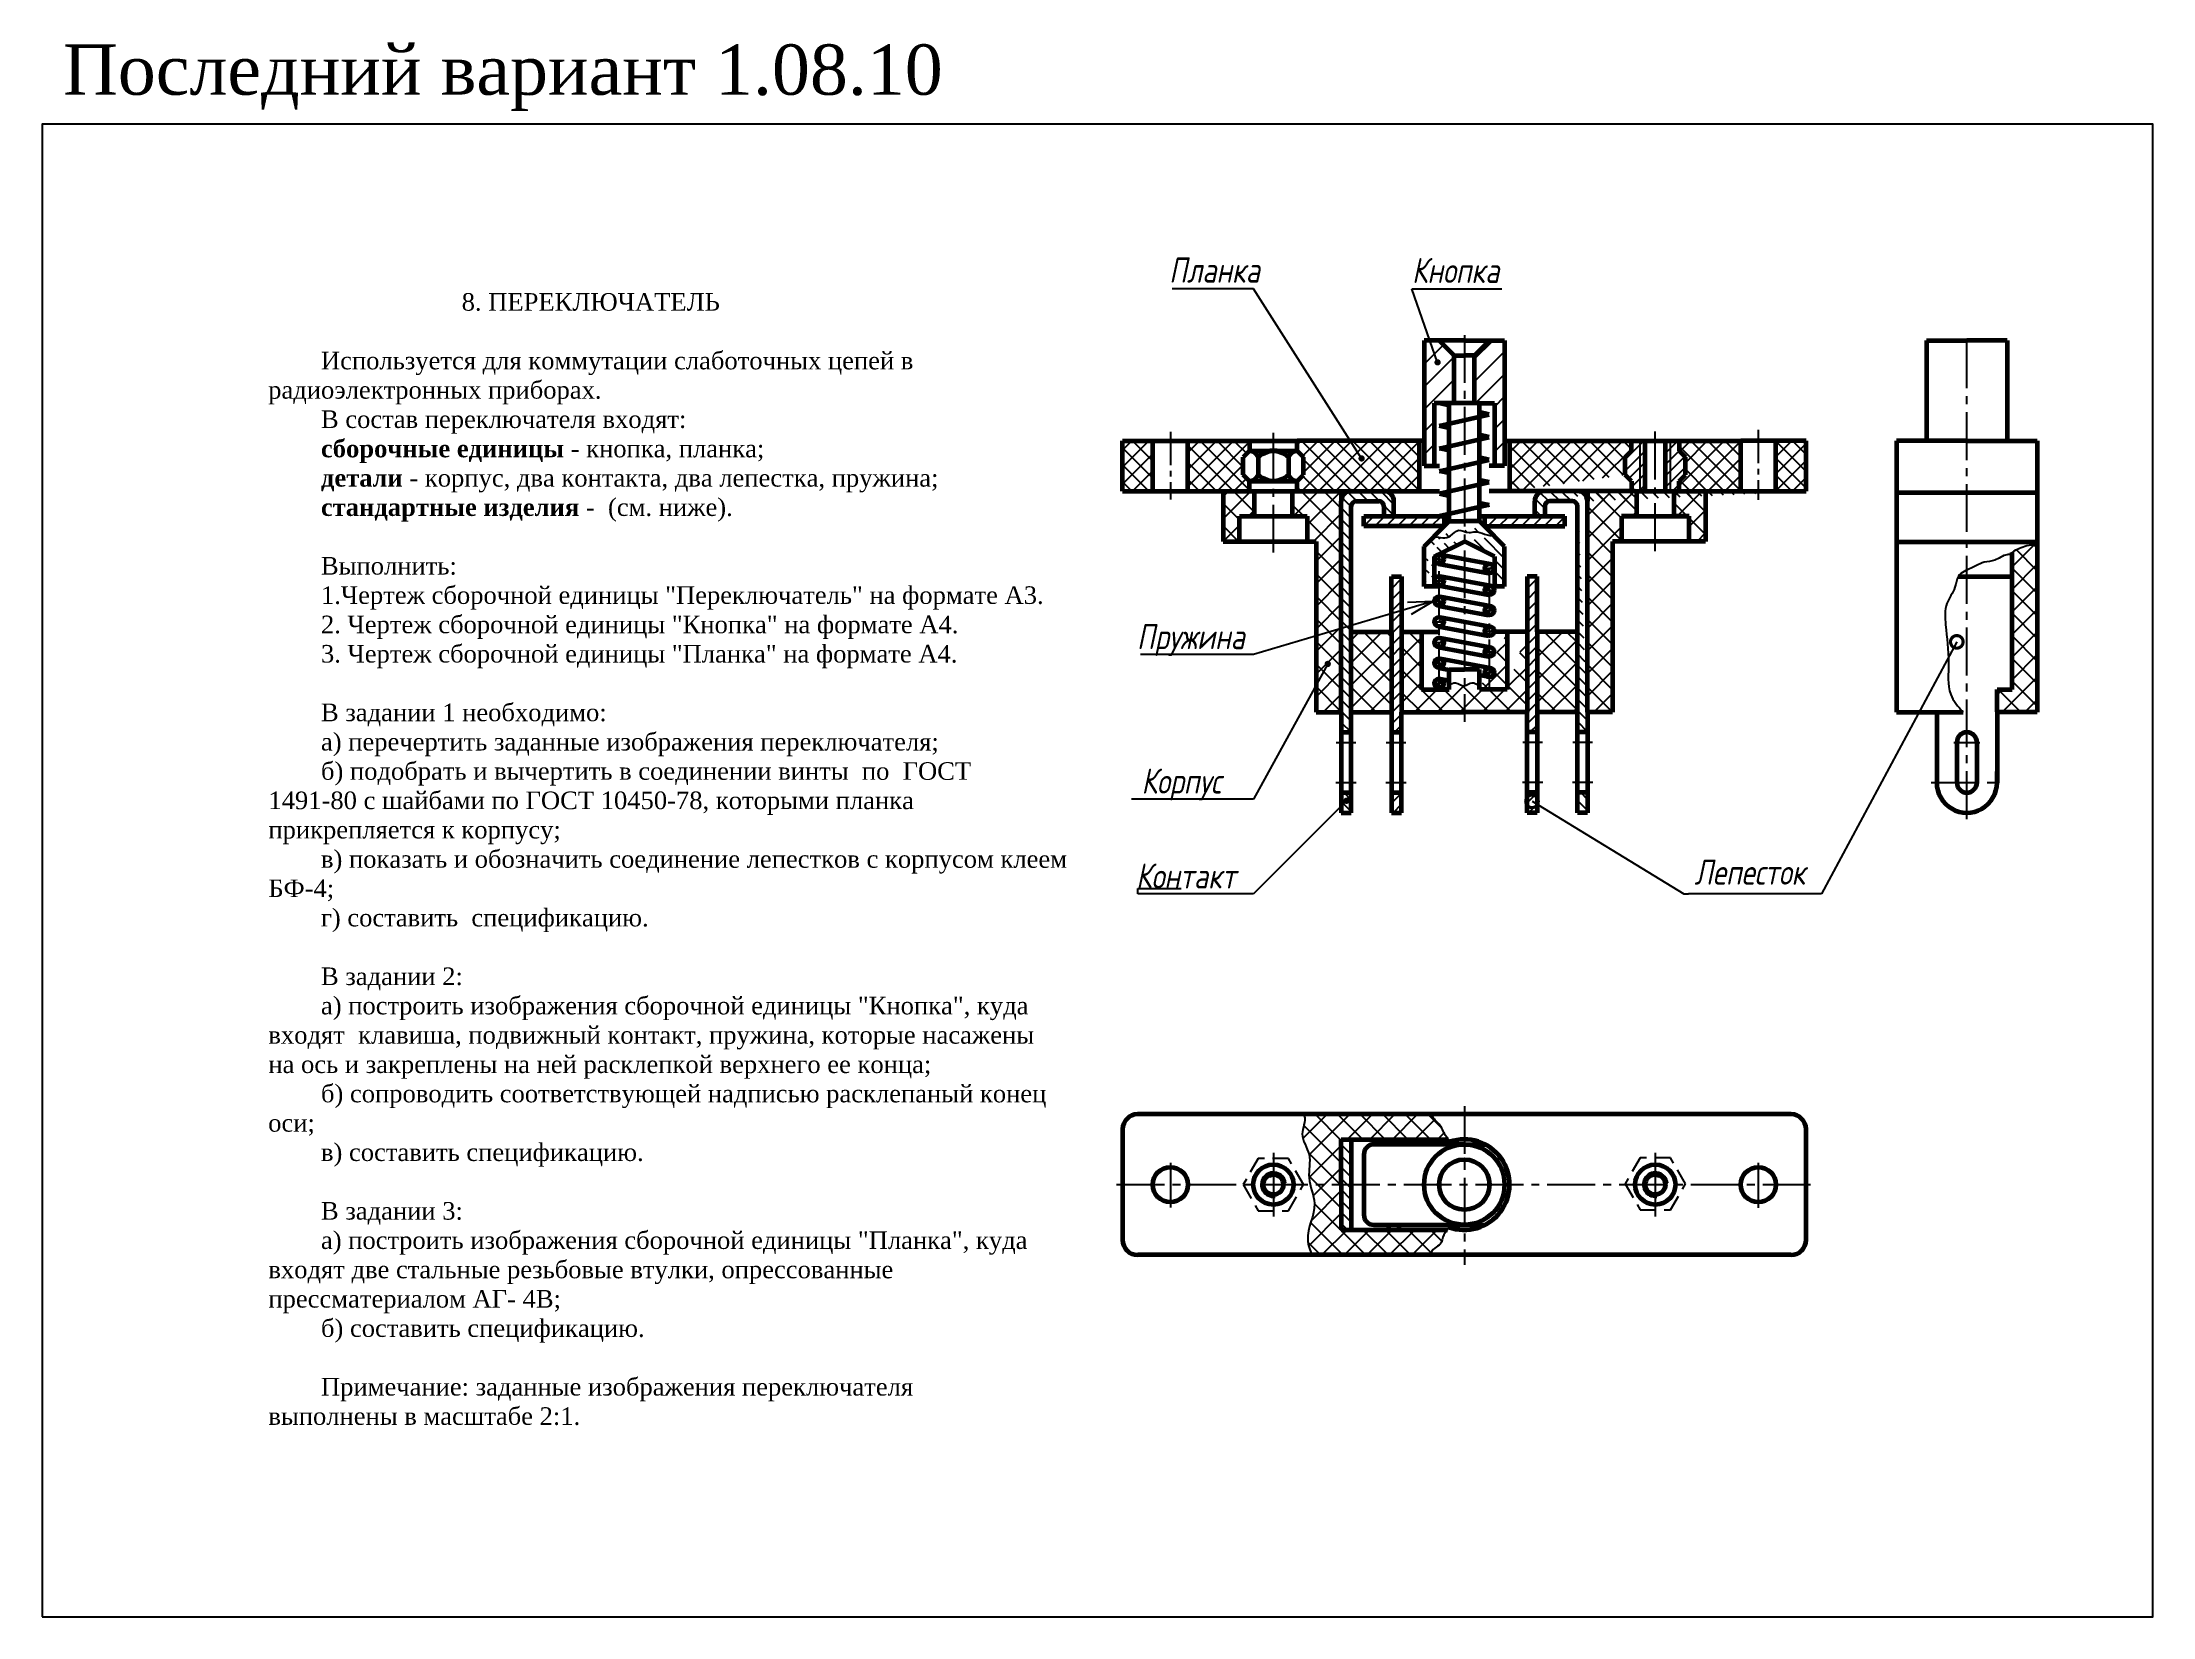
# Model space of a CAD drawing. Header units: millimetres. Extents: x 0 to 420, y 0 to 313.
import ezdxf

# ---------------------------------------------------------------- set-up
doc = ezdxf.new("R2010")
doc.units = ezdxf.units.MM
doc.header["$LTSCALE"] = 0.5
doc.linetypes.add('CENTER2', pattern=[28.575000000000003, 19.05, -3.175, 3.175, -3.175])
doc.linetypes.add('штриховая2', pattern=[9.524999999999999, 6.35, -3.175])
doc.layers.get('0').update_dxf_attribs({"linetype": 'CONTINUOUS', "lineweight": 60})
doc.styles.get("Standard").update_dxf_attribs({"font": 'isocpeui.ttf', "width": 0.8})
doc.styles.add('стиль1', font='TIMES.TTF')
doc.dimstyles.new('ESKD_standart', dxfattribs={"dimtxt": 5, "dimasz": 5, "dimexe": 2, "dimexo": 0, "dimgap": 1, "dimtad": 1, "dimtoh": 1, "dimdec": 0, "dimzin": 1, "dimdsep": 46, "dimtxsty": 'Standard', "dimcen": 3, "dimdle": 1.25, "dimadec": 0, "dimazin": 0, "dimtfac": 1, "dimtdec": 0, "dimtmove": 0, "dimatfit": 3, "dimldrblk": 'DOT', "dimfxl": 0, "dimtvp": 1.5, "dimtolj": 1, "dimtzin": 1, "dimarcsym": 0})
doc.dimstyles.get("Standard").update_dxf_attribs({"dimtxt": 5, "dimasz": 5, "dimexe": 2, "dimexo": 0, "dimgap": 1.5, "dimtad": 1, "dimdec": 0, "dimzin": 0, "dimtxsty": 'Standard', "dimcen": 5, "dimadec": 0, "dimazin": 0, "dimtfac": 1, "dimtdec": 0, "dimtofl": 0, "dimtmove": 0, "dimatfit": 3, "dimldrblk": 'DOTSMALL', "dimfxl": 0, "dimtolj": 1, "dimtzin": 0, "dimarcsym": 0})
pattern_1 = [(45, (157.0291659059089, -7.916007202491869), (-2.245064030267288, 2.245064030267288), []), (135, (157.0291659059089, -7.916007202491869), (-2.245064030267288, -2.245064030267288), [])]
pattern_2 = [(45, (157.0291659059089, -7.916007202491869), (-1.122532015133644, 1.122532015133644), [])]
pattern_3 = [(315, (157.0291659059089, -7.916007202491869), (1.122532015133644, 1.122532015133644), [])]
pattern_4 = [(45, (157.0291659059089, -7.916007202491869), (-2.245064030267288, 2.245064030267288), [])]
pattern_5 = [(45, (146.9318510862936, -7.777975525536846), (-0.561266007566822, 0.5612660075668221), [])]
pattern_6 = [(45, (146.9318510862936, -8.128554903517283), (-0.561266007566822, 0.5612660075668221), [])]
pattern_7 = [(45, (30, 0), (-2.245064030267288, 2.245064030267288), []), (135, (30, 0), (-2.245064030267288, -2.245064030267288), [])]
pattern_8 = [(45, (30, 0), (-1.683798022700466, 1.683798022700466), []), (135, (30, 0), (-1.683798022700466, -1.683798022700466), [])]

msp = doc.modelspace()

# ---------------------------------------------------------------- texts
at = {"color": 1, "lineweight": -3, "style": 'стиль1'}
msp.add_text('Последний вариант 1.08.10', height=10, dxfattribs=at).set_placement((4.143618373888557, 302.8721291536613))
at = {"color": 7, "lineweight": -3, "width": 0.8}
for s, p in [('Планка', (224.2448242402186, 265.4783319686339)), ('Кнопка', (272.5776898344911, 265.4175185133998)), ('Пружина', (217.8481162846656, 192.546573470527)), ('Корпус', (218.753369131909, 163.8045681047782)), ('Контакт', (217.6669547188526, 144.9234667612118)), ('Лепесток', (328.7884495374269, 145.6808611477219))]:
    msp.add_text(s, height=5, dxfattribs=at).set_placement(p)
at = {"color": 7, "insert": (41.47099722455732, 269.2341141167462), "char_height": 3.5, "width": 158.537037037037, "attachment_point": 1, "style": 'стиль1'}
msp.add_mtext('{\\fTimes New Roman|b0|i0|c204|p18;^I^I^I^I\\P^I^I^I8. ПЕРЕКЛЮЧАТЕЛЬ\\P\\P\\pi-3.5,l3.5;^IИспользуется для коммутации слаботочных цепей в радиоэлектронных приборах.\\P\\pi0,l0;^IВ состав переключателя входят:\\P^I\\fTimes New Roman|b1|i0|c204|p18;сборочные единицы\\fTimes New Roman|b0|i0|c204|p18; - кнопка, планка;\\P^I\\fTimes New Roman|b1|i0|c204|p18;детали\\fTimes New Roman|b0|i0|c204|p18; - корпус, два контакта, два лепестка, пружина;\\P^I\\fTimes New Roman|b1|i0|c204|p18;стандартные изделия \\fTimes New Roman|b0|i0|c204|p18;-  (см. ниже).\\P\\P^IВыполнить:\\P^I1.Чертеж сборочной единицы "Переключатель" на формате А3.\\P^I2. Чертеж сборочной единицы "Кнопка" на формате А4.\\P^I3. Чертеж сборочной единицы "Планка" на формате А4.\\P\\P^IВ задании 1 необходимо:\\P^Iа) перечертить заданные изображения переключателя;\\P\\pi-3.53778,l3.53778;^Iб) подобрать и вычертить в соединении винты  по  ГОСТ 1491-80 с шайбами по ГОСТ 10450-78, которыми планка прикрепляется к корпусу;\\P^Iв) показать и обозначить соединение лепестков с корпусом клеем БФ-4;\\P\\pi0,l0;^Iг) составить  спецификацию.\\P^I\\P^IВ задании 2:\\P\\pi-3.53778,l3.53778;^Iа) построить изображения сборочной единицы "Кнопка", куда  входят  клавиша, подвижный контакт, пружина, которые насажены на ось и закреплены на ней расклепкой верхнего ее конца; \\P\\pi-3.5,l3.5;^Iб) сопроводить соответствующей надписью расклепаный конец оси;\\P\\pi0,l0;^Iв) составить спецификацию.\\P\\P^IВ задании 3:\\P\\pi-3.53778,l3.53778;^Iа) построить изображения сборочной единицы "Планка", куда  входят две стальные резьбовые втулки, опрессованные прессматериалом АГ- 4В;\\P\\pi0,l0;^Iб) составить спецификацию.\\P^I\\P\\pi-3.53778,l3.53778;^IПримечание: заданные изображения переключателя  выполнены в масштабе 2:1.\\P\\pi0,l0;^I^I^I}', dxfattribs=at)

# ---------------------------------------------------------------- blocks, each defined once
blk = doc.blocks.new('_DotSmall')
at = {"color": 0, "linetype": 'ByBlock', "const_width": 0.5}
blk.add_lwpolyline([(-0.0625, 0, 1), (0.0625, 0, 1)], format="xyb", close=True, dxfattribs=at)

# ---------------------------------------------------------------- hatches: boundary and pattern name
at = {"lineweight": -3}
h = msp.add_hatch(dxfattribs=at)
h.set_pattern_fill('ANSI31', style=0)
h.set_pattern_definition(pattern_4)
h.paths.add_polyline_path([(281.0343127315975, 251), (278, 254), (275, 254), (275, 234), (275, 229), (277, 229), (277, 241.5), (280, 241.5), (281.0343127315975, 241.5)])
h = msp.add_hatch(dxfattribs=at)
h.set_pattern_fill('ANSI31', style=0)
h.set_pattern_definition(pattern_4)
h.paths.add_polyline_path([(284.9656872684025, 251), (288, 254), (291, 254), (291, 234), (291, 229), (289, 229), (289, 241.5), (286, 241.5), (284.9656872684025, 241.5)])
h = msp.add_hatch(dxfattribs=at)
h.set_pattern_fill('ANSI37', scale=0.75, style=0)
h.set_pattern_definition(pattern_8)
h.paths.add_polyline_path([(221, 234), (215, 234), (215, 224), (221, 223.9999999995314)])
h.paths.add_polyline_path([(351, 234), (345, 234), (345, 224.0000000000001), (351.0000000000001, 224.0000000000001)])
h = msp.add_hatch(dxfattribs=at)
h.set_pattern_fill('ANSI37', scale=0.75, style=0)
h.set_pattern_definition(pattern_8)
h.paths.add_polyline_path([(239, 230.7490766004792), (240.25, 232), (240.25, 233.9999999999999), (228, 233.9999999999999), (228, 223.9999999989846), (240.25, 223.9999999980278), (240.25, 225.9958674087021), (239, 227.2501097483036)])
h = msp.add_hatch(dxfattribs=at)
h.set_pattern_fill('ANSI37', scale=0.75, style=0)
h.set_pattern_definition(pattern_8)
edge = h.paths.add_edge_path()
edge.add_line((274, 234), (249.75, 234))
edge.add_line((274, 234), (274.0000028221816, 224.0000000039418))
edge.add_line((248.9999999999995, 223.9999999973444), (274.0000028221816, 223.9999999953916))
edge.add_line((249.7209753222862, 223.9958674079623), (249.7209753225986, 225.9958674079623))
edge.add_line((249.75, 225.9958674087021), (251, 227.2501097483036))
edge.add_line((251, 227.2501097483036), (251, 230.7490766004792))
edge.add_line((249.75, 232), (251, 230.7490766004792))
edge.add_line((249.75, 232), (249.75, 234))
h = msp.add_hatch(dxfattribs=at)
h.set_pattern_fill('ANSI37', scale=0.75, style=0)
h.set_pattern_definition(pattern_8)
edge = h.paths.add_edge_path()
edge.add_line((292, 234), (316.25, 234))
edge.add_line((316.25, 224.0000000000001), (292, 224))
edge.add_line((292, 234), (292, 224.0020205651106))
edge.add_line((315, 227.2501097483036), (314.9999999999999, 230.7490766004792))
edge.add_line((316.25, 232), (314.9999999999999, 230.7490766004792))
edge.add_line((316.25, 232), (316.25, 234))
edge.add_line((316.25, 225.9958674087021), (315, 227.2501097483036))
edge.add_line((316.25, 225.9958674087021), (316.25, 223.9958674087021))
h = msp.add_hatch(dxfattribs=at)
h.set_pattern_fill('ANSI31', scale=0.5, style=0)
h.set_pattern_definition([(45, (28.77849966880694, 0.1646454385266907), (-1.122532015133644, 1.122532015133644), [])])
h.paths.add_polyline_path([(318.0009005046686, 233.9995077886007), (316.25, 234), (316.25, 232), (315, 230.7490766004792), (315.0000000000001, 227.2501097483036), (316.25, 225.9958674087021), (316.25, 224), (318.0009005046686, 224)])
h.paths.add_polyline_path([(327, 230.7490766004792), (325.75, 232), (325.75, 234), (324.0009015025448, 234), (324.0099192982034, 224), (325.7499999999999, 224), (325.75, 225.9958674087021), (327, 227.2501097483037)])
h.paths.add_polyline_path([(323.0000000000001, 233.9999178908937), (323, 224.0000000000001), (324.0099192982034, 224), (324.0009005046686, 234)])
h.paths.add_polyline_path([(319, 224), (318.9999999999999, 233.9995897499607), (318.0009005046686, 233.9995077886006), (318.0009005046686, 224)])
h = msp.add_hatch(dxfattribs=at)
h.set_pattern_fill('ANSI37', scale=0.75, style=0)
h.set_pattern_definition(pattern_8)
h.paths.add_polyline_path([(338, 234), (325.75, 234), (325.75, 232.0000000000001), (327, 230.7490766004792), (327, 227.2501097483036), (325.75, 225.9958674087021), (325.75, 224), (338, 224.0000000000001)])
h = msp.add_hatch(dxfattribs=at)
h.set_pattern_fill('ANSI37', style=0)
h.set_pattern_definition(pattern_7)
h.paths.add_polyline_path([(331.0000000000001, 224), (324.75, 224), (324.75, 219.0024489237926), (327.5009005046686, 219.0024489237926), (327.5009005046686, 219), (327.75, 219), (327.75, 214), (331, 214)])
h.paths.add_polyline_path([(241.25, 223.9999999979497), (235, 223.9999999984379), (235, 214), (238.25, 214), (238.2499999999999, 218.9999999999999), (241.25, 219)])
h = msp.add_hatch(dxfattribs=at)
h.set_pattern_fill('ANSI37', style=0)
h.set_pattern_definition(pattern_7)
edge = h.paths.add_edge_path()
edge.add_line((312.5, 214), (314.25, 214))
edge.add_line((314.25, 214), (314.25, 219))
edge.add_line((314.25, 219), (314.5009005046686, 219))
edge.add_line((314.5009005046686, 219.0024489237926), (317.25, 219.0024489237926))
edge.add_line((317.25, 219.0024489237926), (317.25, 224))
edge.add_line((317.25, 224), (317, 224))
edge.add_line((317, 224), (307.5, 224))
edge.add_line((307.5, 224), (307.5, 221.9922434440255))
edge.add_line((307.5, 221.9922434440255), (307.5, 180))
edge.add_line((307.5, 180), (312.5, 180))
edge.add_line((312.5, 180), (312.5, 214))
h.paths.add_polyline_path([(258.5, 221.9812225228374, -0.001368509633577623), (258.5, 221.9922434440276), (258.5, 223.9999999966024), (248.9999999999995, 223.9999999973444), (248.7499999999999, 223.9999999973638), (248.75, 219), (251.75, 219), (251.75, 214), (253.5, 214), (253.5, 180), (258.5, 180)])
h = msp.add_hatch(dxfattribs=at)
h.set_pattern_fill('ANSI31', scale=0.5, angle=270, style=0)
h.set_pattern_definition(pattern_3)
edge = h.paths.add_edge_path()
edge.add_arc((260.5133034287109, 221.9867329834273), 2.013310969829229, 90.37859817807093, 179.8431804453592)
edge.add_line((258.5, 180), (258.5, 221.9922434440254))
edge.add_line((258.5, 180), (258.5, 176))
edge.add_line((258.5, 176), (260.5, 176))
edge.add_line((260.5, 176), (260.5, 180))
edge.add_line((260.5, 180), (260.5, 196))
edge.add_line((260.5, 196), (260.5, 220.9922434440255))
edge.add_arc((261.5, 220.9922434440255), 1, 90, 180)
edge.add_line((261.5, 221.9922434440255), (266, 221.9922434440255))
edge.add_arc((266, 220.9922434440255), 1, 0, 90)
edge.add_line((267, 220.9922434440255), (267, 219.0065358753985))
edge.add_line((267, 219.0065358753985), (269, 219.0065358753985))
edge.add_line((269, 219.0065358753985), (269, 221.9922434440255))
edge.add_arc((266.9866965712893, 221.9867329834274), 2.013310969829131, 0.1568195546399669, 89.6214018219331)
edge.add_line((260.5, 224), (267.0000514503713, 223.9999996593646))
h = msp.add_hatch(dxfattribs=at)
h.set_pattern_fill('ANSI31', scale=0.5, angle=270, style=0)
h.set_pattern_definition(pattern_3)
edge = h.paths.add_edge_path()
edge.add_line((305.5, 176), (305.5, 180))
edge.add_line((305.5, 180), (305.5, 196))
edge.add_line((305.5, 196), (305.5, 220.9922434440255))
edge.add_arc((304.5, 220.9922434440255), 1, 0, 90)
edge.add_line((304.5, 221.9922434440255), (300, 221.9922434440255))
edge.add_arc((300, 220.9922434440255), 1, 90, 180)
edge.add_line((299, 220.9922434440255), (299, 219.0065358753985))
edge.add_line((297, 219.0065358753985), (299, 219.0065358753985))
edge.add_line((297, 219.0065358753985), (297, 221.9922434440255))
edge.add_arc((299.0133033176688, 221.9867330294225), 2.013310858661773, 90.37828671749979, 179.8431817456554)
edge.add_line((299, 224), (351.0000000000001, 224))
edge.add_arc((305.5, 221.9922434440254), 2, 0, 90)
edge.add_line((307.5, 180), (307.5, 221.9922434440254))
edge.add_line((307.5, 180), (307.5, 176))
edge.add_line((307.5, 176), (305.5, 176))
h = msp.add_hatch(dxfattribs=at)
h.set_pattern_fill('ANSI31', scale=0.5, style=0)
h.set_pattern_definition(pattern_2)
edge = h.paths.add_edge_path()
edge.add_line((268, 219), (279, 219))
edge.add_line((279, 217), (263, 217))
edge.add_line((263, 219), (266, 219))
edge.add_line((266, 219), (268, 219))
edge.add_line((263, 217), (263, 219))
h = msp.add_hatch(dxfattribs=at)
h.set_pattern_fill('ANSI31', scale=0.5, style=0)
h.set_pattern_definition(pattern_2)
h.paths.add_polyline_path([(298, 219), (287, 219), (287, 217), (303, 217), (303, 219), (300, 219)])
h = msp.add_hatch(dxfattribs=at)
h.set_pattern_fill('ANSI31', scale=0.5, angle=270, style=0)
h.set_pattern_definition(pattern_3)
edge = h.paths.add_edge_path()
edge.add_line((277, 211), (283, 214))
edge.add_line((289, 211), (283, 214))
edge.add_line((289, 211), (289, 205))
edge.add_line((291, 205), (289, 205))
edge.add_line((291, 205), (291, 213))
edge.add_line((291, 213), (287, 217))
edge.add_spline(control_points=[(276.9691906852649, 215.0051434504149), (278.1436454522635, 214.7494792521378), (280.0119766536315, 214.3427667825425), (281.7936086325761, 216.8146783294088), (283.6498397716549, 215.4704762068804), (285.3947990918082, 216.1164870853304), (287.0828721034276, 215.3389040294836), (288.3866442040887, 215.1042567720874), (289.0707055165799, 214.9811423790233)], knot_values=[0, 0, 0, 0, 3.285845593754185, 5.227147113871172, 7.365770962573071, 8.616775372601351, 10.51931005176733, 12.619403183167, 12.619403183167, 12.619403183167, 12.619403183167], degree=3, periodic=0)
edge.add_line((275, 213), (279, 217))
edge.add_line((275, 205), (275, 213))
edge.add_line((277, 205), (275, 205))
edge.add_line((277, 211), (277, 205))
h = msp.add_hatch(dxfattribs=at)
h.set_pattern_fill('ANSI31', scale=0.25, style=0)
h.set_pattern_definition(pattern_5)
edge = h.paths.add_edge_path()
edge.add_arc((278.0131447541144, 210.4556373000516), 0.9271125308814145, 0, 360)
h = msp.add_hatch(dxfattribs=at)
h.set_pattern_fill('ANSI37', style=0)
h.set_pattern_definition([(45, (-10, 0), (-2.245064030267288, 2.245064030267288), []), (135, (-10, 0), (-2.245064030267288, -2.245064030267288), [])])
edge = h.paths.add_edge_path()
edge.add_spline(control_points=[(396.9999999999999, 213.3937727894551), (396.2955330436308, 213.3240162438614), (395.0827663462758, 213.2039276937121), (393.4181139127786, 212.5679834844433), (392.4423221491298, 212.1359921030221), (391.9999999999999, 211.7693405982752)], knot_values=[0, 0, 0, 0, 2.112143566589417, 3.636135597892456, 5.315198567184241, 5.315198567184279, 5.315198567184279, 5.315198567184279], degree=3, periodic=0)
edge.add_line((392, 211.7693405982753), (391.9999999999999, 207.0652764640425))
edge.add_line((391.9999999999999, 207.0652764640425), (391.9999999999999, 184.5))
edge.add_line((391.9999999999999, 184.5), (389, 184.4999999999999))
edge.add_line((389, 184.4999999999999), (389, 180.0652764640425))
edge.add_line((389, 180.0652764640425), (388.9999999999999, 180))
edge.add_line((388.9999999999999, 180), (396.9999999999999, 180))
edge.add_line((396.9999999999999, 180), (397, 213.3937727894551))
h = msp.add_hatch(dxfattribs=at)
h.set_pattern_fill('ANSI31', scale=0.5, style=0)
h.set_pattern_definition(pattern_2)
h.paths.add_polyline_path([(268.5, 207), (270.5, 207), (270.5, 196), (270.5, 180), (270.5, 176), (268.5, 176), (268.5, 180), (268.5, 196)])
h = msp.add_hatch(dxfattribs=at)
h.set_pattern_fill('ANSI31', scale=0.25, style=0)
h.set_pattern_definition(pattern_6)
edge = h.paths.add_edge_path()
edge.add_arc((278, 206.1379022462323), 0.9271125308814145, 0, 360)
h = msp.add_hatch(dxfattribs=at)
h.set_pattern_fill('ANSI31', scale=0.25, style=0)
h.set_pattern_definition(pattern_5)
edge = h.paths.add_edge_path()
edge.add_arc((288, 208.602603884681), 0.9379315793753907, 0, 360)
h = msp.add_hatch(dxfattribs=at)
h.set_pattern_fill('ANSI31', scale=0.5, style=0)
h.set_pattern_definition(pattern_2)
h.paths.add_polyline_path([(297.5, 207), (295.5, 207), (295.5, 196), (295.5, 180), (295.5, 176), (297.5, 176), (297.5, 180), (297.5, 196)])
h = msp.add_hatch(dxfattribs=at)
h.set_pattern_fill('ANSI31', scale=0.25, style=0)
h.set_pattern_definition(pattern_6)
edge = h.paths.add_edge_path()
edge.add_arc((278, 202.1048300474604), 0.9271125308814145, 0, 360)
h = msp.add_hatch(dxfattribs=at)
h.set_pattern_fill('ANSI31', scale=0.25, style=0)
h.set_pattern_definition(pattern_6)
edge = h.paths.add_edge_path()
edge.add_arc((288, 204.2848688308617), 0.9379315793753907, 0, 360)
h = msp.add_hatch(dxfattribs=at)
h.set_pattern_fill('ANSI31', scale=0.25, style=0)
h.set_pattern_definition(pattern_6)
edge = h.paths.add_edge_path()
edge.add_arc((278, 198.0052777475404), 0.9271125308814145, 0, 360)
h = msp.add_hatch(dxfattribs=at)
h.set_pattern_fill('ANSI31', scale=0.25, style=0)
h.set_pattern_definition(pattern_6)
edge = h.paths.add_edge_path()
edge.add_arc((288, 200.2540329657675), 0.9379315793753907, 0, 360)
h = msp.add_hatch(dxfattribs=at)
h.set_pattern_fill('ANSI37', style=0)
h.set_pattern_definition(pattern_1)
h.paths.add_polyline_path([(260.5, 196), (268.5, 196), (268.5, 180), (260.5, 180)])
h = msp.add_hatch(dxfattribs=at)
h.set_pattern_fill('ANSI37', style=0)
h.set_pattern_definition(pattern_1)
edge = h.paths.add_edge_path()
edge.add_line((274.5, 196), (274.5, 184.5))
edge.add_line((274.5, 184.5), (280, 184.5))
edge.add_spline(control_points=[(279.9388562409495, 185.4588929650535), (280.3808728910809, 185.6669747190923), (281.409853738633, 186.1513730773156), (282.9484104320181, 184.7596638848114), (284.5567088590562, 186.2999337365504), (285.5216501887428, 185.5141806934884), (286, 185.1246597886626)], knot_values=[0, 0, 0, 0, 1.372838939898005, 3.195863720311667, 4.850000695006036, 6.476120509409026, 6.476120509409026, 6.476120509409026, 6.476120509409026], degree=3, periodic=0)
edge.add_line((291.5, 184.5), (286, 184.5))
edge.add_line((291.5, 196), (291.5, 184.5))
edge.add_line((295.5, 196), (291.5, 196))
edge.add_line((295.5, 196), (295.5, 180))
edge.add_line((295.5, 180), (283, 180))
edge.add_line((270.5, 180), (283, 180))
edge.add_line((270.5, 196), (270.5, 180))
edge.add_line((270.5, 196), (274.5, 196))
h = msp.add_hatch(dxfattribs=at)
h.set_pattern_fill('ANSI31', scale=0.25, style=0)
h.set_pattern_definition(pattern_6)
edge = h.paths.add_edge_path()
edge.add_arc((278, 193.8632039899272), 0.9271125308814145, 0, 360)
h = msp.add_hatch(dxfattribs=at)
h.set_pattern_fill('ANSI31', scale=0.25, style=0)
h.set_pattern_definition(pattern_6)
edge = h.paths.add_edge_path()
edge.add_arc((288, 196.1522443321697), 0.9379315793753907, 0, 360)
h = msp.add_hatch(dxfattribs=at)
h.set_pattern_fill('ANSI37', style=0)
h.set_pattern_definition(pattern_1)
h.paths.add_polyline_path([(305.5, 196), (297.5, 196), (297.5, 180), (305.5, 180)])
h = msp.add_hatch(dxfattribs=at)
h.set_pattern_fill('ANSI31', scale=0.25, style=0)
h.set_pattern_definition(pattern_6)
edge = h.paths.add_edge_path()
edge.add_arc((278, 189.7756313574881), 0.9271125308814145, 0, 360)
h = msp.add_hatch(dxfattribs=at)
h.set_pattern_fill('ANSI31', scale=0.25, style=0)
h.set_pattern_definition(pattern_6)
edge = h.paths.add_edge_path()
edge.add_arc((288, 192.0101705745566), 0.9379315793753907, 0, 360)
h = msp.add_hatch(dxfattribs=at)
h.set_pattern_fill('ANSI31', scale=0.25, style=0)
h.set_pattern_definition(pattern_6)
edge = h.paths.add_edge_path()
edge.add_arc((278, 185.7532844324769), 0.9271125308814145, 0, 360)
h = msp.add_hatch(dxfattribs=at)
h.set_pattern_fill('ANSI31', scale=0.25, style=0)
h.set_pattern_definition(pattern_6)
edge = h.paths.add_edge_path()
edge.add_arc((288, 187.9225979421175), 0.9379315793753907, 0, 360)
h = msp.add_hatch(dxfattribs=at)
h.set_pattern_fill('ANSI31', scale=0.5, angle=270, style=0)
h.set_pattern_definition(pattern_3)
h.paths.add_polyline_path([(260.5, 160), (260.5, 164), (258.5, 164), (258.5, 160)])
h = msp.add_hatch(dxfattribs=at)
h.set_pattern_fill('ANSI31', scale=0.5, style=0)
h.set_pattern_definition(pattern_2)
h.paths.add_polyline_path([(268.5, 164), (268.5, 160), (270.5, 160), (270.5, 164)])
h = msp.add_hatch(dxfattribs=at)
h.set_pattern_fill('ANSI31', scale=0.5, style=0)
h.set_pattern_definition(pattern_2)
h.paths.add_polyline_path([(295.5, 160), (295.5, 164), (297.5, 164), (297.5, 160)])
h = msp.add_hatch(dxfattribs=at)
h.set_pattern_fill('ANSI31', scale=0.5, angle=270, style=0)
h.set_pattern_definition(pattern_3)
h.paths.add_polyline_path([(305.5, 160), (305.5, 164), (307.5, 164), (307.5, 160)])
h = msp.add_hatch(dxfattribs=at)
h.set_pattern_fill('ANSI37', style=0)
h.set_pattern_definition(pattern_7)
edge = h.paths.add_edge_path()
edge.add_line((258.5, 95), (260, 95))
edge.add_line((260, 95), (268, 95))
edge.add_line((268, 95), (270, 95))
edge.add_line((270, 95), (279.8305051173243, 95))
edge.add_spline(control_points=[(280.1346701489916, 94.53169882525867), (279.97665196167, 94.86706137430934), (279.0073644693614, 95.84197157889221), (278.4904218417811, 97.81924228220372), (276.8984981792751, 98.95240910731434), (276.577872656416, 99.80357225252504), (276.5171271984783, 100.0000000000002)], knot_values=[1.057430405475197, 1.057430405475197, 1.057430405475197, 1.057430405475197, 2.207720969397805, 4.897075994524013, 7.027197237117647, 7.639936965761245, 7.639936965761245, 7.639936965761245, 7.639936965761245], degree=3, periodic=0)
edge.add_line((276.5171271984784, 99.99999999999993), (251.0146198655172, 99.99999999999993))
edge.add_spline(control_points=[(251.014619865519, 99.99999999999596), (251.0617181829764, 99.90323904827761), (251.5727398751919, 98.7042326567316), (249.8786289113875, 95.74584068808473), (252.8779733245439, 91.98680258023076), (251.831652398649, 88.4256834090902), (252.2154383754469, 86.4447979908361), (252.3251621633647, 86)], knot_values=[0.5310724471606938, 0.5310724471606938, 0.5310724471606938, 0.5310724471606938, 0.8549822860219114, 4.506898435402531, 8.798985336450688, 13.45026065517316, 14.80910818944276, 14.80910818944276, 14.80910818944276, 14.80910818944276], degree=3, periodic=0)
edge.add_line((252.3251621633647, 86), (258.5000000000001, 86.00000000000001))
edge.add_line((258.5000000000001, 86.00000000000001), (258.5000000000001, 95))
edge = h.paths.add_edge_path()
edge.add_spline(control_points=[(276.104176503694, 72.00000000000001), (276.3579680049495, 72.53103638970155), (276.8761158986694, 73.41297371342039), (278.6139770216598, 74.085691468715), (278.6318486661886, 75.87521621354715), (279.3802741830424, 76.67044577921016), (279.6052553303804, 77.00000000000003)], knot_values=[1.683567332522269, 1.683567332522269, 1.683567332522269, 1.683567332522269, 3.394995573283461, 4.722927149897126, 6.739066197622783, 7.93644385833043, 7.93644385833043, 7.93644385833043, 7.93644385833043], degree=3, periodic=0)
edge.add_line((279.6052553303803, 77), (270, 77))
edge.add_line((270, 77), (268, 77))
edge.add_line((268, 77), (260, 77))
edge.add_line((260, 77), (258.5000000000001, 77.00000000000001))
edge.add_line((258.5000000000001, 77.00000000000001), (258.5, 86))
edge.add_line((258.5, 86), (252.3251621633647, 86))
edge.add_spline(control_points=[(252.3251621633647, 86), (252.6362379587398, 84.73896179300506), (254.0819043462309, 81.13211874936682), (251.031937998854, 76.33143804203252), (252.2634486521259, 72.98858506051356), (252.6689079554442, 72.00000000000006)], knot_values=[14.80910818944276, 14.80910818944276, 14.80910818944276, 14.80910818944276, 18.66155063185083, 26.04759905974955, 29.15790464978186, 29.15790464978186, 29.15790464978186, 29.15790464978186], degree=3, periodic=0)
edge.add_line((252.6689079554443, 72.00000000000004), (276.104176503694, 72.00000000000004))
h = msp.add_hatch(dxfattribs=at)
h.set_pattern_fill('ANSI31', scale=0.5, angle=270, style=0)
h.set_pattern_definition([(315, (0, 0), (1.122532015133644, 1.122532015133644), [])])
h.paths.add_polyline_path([(260.5, 95), (260, 95), (258.5, 95), (258.5, 86), (260.5, 86)])
h.paths.add_polyline_path([(260.4999999999999, 86), (258.5, 86), (258.5, 77.00000000000001), (260, 77), (260.5, 77)])

# ---------------------------------------------------------------- linework, layer by layer
at = {"color": 7, "lineweight": 60}
for p, q in [((278, 254), (275, 254)), ((275, 254), (275, 234)), ((283, 254), (278, 254)), ((281.0000000000001, 251), (278, 254)), ((283, 254), (288, 254)), ((285, 251), (288, 254)), ((288, 254), (291, 254)), ((291, 254), (291, 234)), ((375, 254), (383, 254)), ((375, 254), (375, 234)), ((391, 254), (383, 254)), ((391, 254), (391, 234)), ((281, 241.5), (281.0000000000001, 251)), ((281.0000000000001, 251), (283, 251)), ((285, 251), (283, 251)), ((285, 241.5), (285, 251)), ((286, 241.5), (277, 241.5)), ((277, 241.5), (277, 229)), ((280, 241.0546642272411), (278.0343127315975, 241.5)), ((280, 218), (280, 241.5)), ((286, 241.5), (289, 241.5)), ((286, 218), (286, 241.5)), ((287.9656872684025, 239.25), (285.9999999999999, 239.6953357727588)), ((289, 241.5), (289, 229)), ((278.0343127315975, 237), (287.9656872684025, 239.25)), ((280, 236.5546642272411), (278.0343127315975, 237)), ((215, 224), (215, 234)), ((215, 234), (221, 234)), ((221, 224), (221, 234)), ((221, 234), (228, 234)), ((228, 224), (228, 234)), ((228, 234), (249.75, 234)), ((240.25, 232), (239, 230.7490766004792)), ((240.25, 234), (240.25, 232)), ((240.25, 234), (240.25, 232)), ((240.25, 232), (249.75, 232)), ((249.75, 232), (249.75, 234)), ((274, 234), (249.75, 234)), ((249.75, 232), (251, 230.7490766004792)), ((274, 234), (274.0000028221816, 224.0000000039418)), ((275, 234), (274, 234)), ((275, 234), (275, 229)), ((278.0343127315975, 232.5), (287.9656872684025, 234.75)), ((280, 232.0546642272411), (278.0343127315975, 232.5)), ((287.9656872684025, 234.75), (285.9999999999999, 235.1953357727588)), ((291, 234), (291, 229)), ((291, 234), (292, 234)), ((292, 234), (292, 224.0020205651106)), ((292, 234), (316.25, 234)), ((316.25, 232), (314.9999999999999, 230.7490766004792)), ((316.25, 232), (316.25, 234)), ((316.25, 234), (338, 234)), ((319, 223.9979813799925), (319, 233.9996308414505)), ((323, 223.9993313872249), (323.0000000000001, 233.9998769471502)), ((325.75, 234), (325.75, 232)), ((325.75, 232), (327, 230.7490766004792)), ((338, 224), (338, 234)), ((345, 234), (338, 234)), ((345, 223.9922434440254), (345, 234)), ((351, 234), (345, 234)), ((351.0000000000001, 224), (351, 234)), ((369, 234), (369.0000000000001, 180)), ((383, 234), (369, 234)), ((383, 234), (397, 234)), ((397, 234), (396.9999999999999, 180)), ((239, 227.2501097483036), (239, 230.7490766004792)), ((240.25, 225.9958674087021), (239, 227.2501097483036)), ((242.0001439084308, 230.7490766004792), (242.0001439084308, 227.2501097483037)), ((247.9998560915691, 230.7490766004792), (247.9998560915691, 227.2501097483037)), ((249.75, 225.9958674087021), (251, 227.2501097483036)), ((251, 227.2501097483036), (251, 230.7490766004792)), ((275, 229), (277, 229)), ((277, 229), (278.0343127315975, 229)), ((278.0343127315975, 228), (287.9656872684025, 230.25)), ((280, 227.5546642272411), (278.0343127315975, 228)), ((287.9656872684025, 230.25), (285.9999999999999, 230.6953357727588)), ((289, 229), (287.9656872684025, 229)), ((291, 229), (289, 229)), ((315, 227.2501097483036), (314.9999999999999, 230.7490766004792)), ((316.25, 225.9958674087021), (315, 227.2501097483036)), ((325.75, 225.9958674087021), (327, 227.2501097483037)), ((327, 227.2501097483037), (327, 230.7490766004792)), ((215, 224), (248.9999999999995, 223.9999999973444)), ((235, 224), (235, 214)), ((240.25, 223.9958674087021), (240.25, 225.9958674087021)), ((240.25, 225.9958674087021), (249.75, 225.9958674087021)), ((240.25, 223.9958674087021), (240.25, 225.9958674087021)), ((241.25, 219), (241.25, 224)), ((248.75, 224), (248.75, 219)), ((248.9999999999995, 223.9999999973444), (274.0000028221816, 223.9999999953916)), ((249.7209753222862, 223.9958674079623), (249.7209753225986, 225.9958674079623)), ((258.5, 224), (258.5, 221.9922434440254)), ((274, 224), (278.0343127315975, 223.9934123972452)), ((278.0343127315975, 223.5), (287.9656872684025, 225.75)), ((278.0343127315975, 223.5), (280, 223.0547891510836)), ((287.9656872684025, 225.75), (285.9999999999999, 226.1953357727588)), ((292, 224), (287.9656872684025, 224)), ((316.25, 224.0000000000001), (292, 224)), ((307.5, 223.9922434440255), (307.5, 221.9922434440255)), ((316.25, 225.9958674087021), (316.25, 223.9958674087021)), ((317, 224), (316.25, 224.0000000000001)), ((317, 224), (351.0000000000001, 224.0000000000001)), ((317.25, 224), (317.25, 219)), ((324.75, 219), (324.75, 224)), ((325.75, 224), (325.75, 225.9958674087021)), ((331, 224), (331, 214)), ((369, 223.7486758926486), (397, 223.7486758926485)), ((238.25, 214), (238.25, 219)), ((238.25, 219), (241.25, 219)), ((241.25, 219), (248.75, 219)), ((248.75, 219), (251.75, 219)), ((251.75, 219), (251.75, 214)), ((258.5, 180), (258.5, 221.9922434440254)), ((260.5, 196), (260.5, 220.9922434440255)), ((261.5, 221.9922434440255), (266, 221.9922434440255)), ((263, 219), (267, 219.0065358753985)), ((263, 217), (263, 219)), ((267, 220.9922434440255), (267, 219.0065358753985)), ((267, 219.0065358753985), (269, 219.0065358753985)), ((269, 219.0065358753985), (269, 221.9922434440255)), ((269, 219.0065358753985), (279, 219)), ((287.9656872684025, 221.250631161166), (278.0343127315975, 219.000631161166)), ((280, 219), (279, 219)), ((279, 219), (279, 217)), ((285.9999999999999, 221.6958420100823), (287.9656872684025, 221.250631161166)), ((286, 219), (287, 219)), ((287, 219), (297, 219.0065358753985)), ((287, 219), (287, 217)), ((297, 219.0065358753985), (297, 221.9922434440255)), ((297, 219.0065358753985), (299, 219.0065358753985)), ((299, 220.9922434440255), (299, 219.0065358753985)), ((299, 219.0065358753985), (303, 219.0065358753984)), ((304.5, 221.9922434440255), (300, 221.9922434440255)), ((303, 217), (303, 219)), ((305.5, 196), (305.5, 220.9922434440255)), ((307.5, 180), (307.5, 221.9922434440254)), ((314.25, 219), (314.25, 214)), ((317.25, 219), (314.25, 219)), ((314.5009005046686, 219.0024489237926), (321, 219.0024489237926)), ((321, 219.0024489237926), (327.5009005046686, 219.0024489237926)), ((327.75, 219), (324.75, 219)), ((327.75, 214), (327.75, 219)), ((279, 217), (263, 217)), ((275, 213), (279, 217)), ((279, 217), (280, 218)), ((280, 218), (283, 218)), ((286, 218), (283, 218)), ((287, 217), (286, 218)), ((287, 217), (303, 217)), ((291, 213), (287, 217)), ((235, 214), (245, 214)), ((245, 214), (251.75, 214)), ((251, 214), (253.5, 214)), ((253.5, 214), (253.5, 180)), ((275, 205), (275, 213)), ((277, 211), (283, 214)), ((277, 211), (277, 205)), ((278.1693413294565, 211.3694973958916), (288.1701204729465, 209.5249783597583)), ((289, 211), (283, 214)), ((289, 211), (289, 205)), ((291, 205), (291, 213)), ((312.5, 214), (312.5, 180)), ((315, 214), (312.5, 214)), ((331, 214), (314.25, 214)), ((369, 213.931484859589), (397, 213.931484859589)), ((391.9999999999999, 207.0652764640425), (391.9999999999999, 211.7693405982752)), ((268.5, 196), (268.5, 207)), ((268.5, 207), (270.5, 207)), ((270.5, 207), (270.5, 196)), ((277.8291003835636, 209.5247484457371), (287.8298795270535, 207.6802294096037)), ((278.1790913095392, 207.0475526998489), (288.1699051612397, 205.207282991515)), ((297.5, 207), (295.5, 207)), ((295.5, 207), (295.5, 196)), ((297.5, 196), (297.5, 207)), ((381.2830711832895, 207), (391.9999999999999, 207)), ((391.9999999999999, 184.5), (391.9999999999999, 207.0652764640425)), ((277, 205), (275, 205)), ((278, 205), (277, 205)), ((277.8429692158937, 205.2241851249304), (287.8300948387603, 203.3624546702084)), ((278.1790911799329, 203.0144805265938), (288.1703044035281, 201.1763734981787)), ((289, 205), (288.6563170923431, 205)), ((291, 205), (289, 205)), ((277.8429692158937, 201.1911129261584), (287.8300948387603, 199.3293824714364)), ((278.1790912645829, 198.914928210008), (288.1699051612397, 197.0746584928231)), ((260.5, 180), (260.5, 196)), ((260.5, 196), (268.5, 196)), ((268.5, 196), (268.5, 180)), ((270.5, 196), (274.5, 196)), ((270.5, 196), (270.5, 180)), ((274.5, 196), (274.5, 184.5)), ((274.5, 196), (278, 196)), ((277.8429692158937, 197.0915606262384), (287.8298326891791, 195.2298784969842)), ((278.1790913095392, 194.7728544435438), (288.1699049830836, 192.9325847680255)), ((291.5, 196), (288.9749303292902, 196)), ((291.5, 196), (291.5, 184.5)), ((295.5, 196), (291.5, 196)), ((295.5, 196), (295.5, 180)), ((297.5, 196), (297.5, 180)), ((305.5, 196), (297.5, 196)), ((305.5, 180), (305.5, 196)), ((277.8429692158937, 192.9494868686253), (287.8298326891791, 191.087804739371)), ((278.1689213730465, 190.6872251346967), (288.159735224747, 188.8469554263627)), ((277.8310556564777, 188.8640418113533), (280, 188.4645305569457)), ((277.8836369770286, 184.8335033216672), (280, 184.5507244026671)), ((278.2837011153266, 186.635923272592), (280, 186.3114862082793)), ((280, 184.5), (280, 188.5)), ((280, 188.5), (283, 188.5)), ((286, 188.5), (283, 188.5)), ((286, 184.5), (286, 188.5)), ((287.7527198051516, 187.0178503790783), (286, 187.3965040579101)), ((274.5, 184.5), (280, 184.5)), ((291.5, 184.5), (286, 184.5)), ((389, 180.0652764640425), (389, 184.5)), ((389, 184.5), (391.9999999999999, 184.5)), ((253.5, 180), (258.5, 180)), ((258.5, 180), (258.5, 176)), ((260.5, 176), (260.5, 180)), ((260.5, 180), (268.5, 180)), ((268.5, 180), (268.5, 176)), ((270.5, 176), (270.5, 180)), ((270.5, 180), (283, 180)), ((295.5, 180), (283, 180)), ((295.5, 176), (295.5, 180)), ((305.5, 180), (297.5, 180)), ((297.5, 180), (297.5, 176)), ((305.5, 176), (305.5, 180)), ((312.5, 180), (307.5, 180)), ((307.5, 180), (307.5, 176)), ((369.0000000000001, 180), (382.2487643725751, 180)), ((377.000152993014, 180), (376.9998521471502, 165.9465388255279)), ((389, 180.0652764640424), (389.0000000000001, 165.946410380485)), ((396.9999999999999, 180), (388.9999999999999, 180)), ((258.5, 176), (260.5, 176)), ((258.5, 176), (258.5, 164)), ((260.5, 164), (260.5, 176)), ((268.5, 176), (270.5, 176)), ((268.5, 176), (268.5, 164)), ((270.5, 164), (270.5, 176)), ((297.5, 176), (295.5, 176)), ((295.5, 164), (295.5, 176)), ((297.5, 176), (297.5, 164)), ((305.5, 164), (305.5, 176)), ((307.5, 176), (305.5, 176)), ((307.5, 176), (307.5, 164)), ((380.9999268095045, 174), (380.9999999999999, 165.9978504274019)), ((385.0000000000001, 174), (385, 165.9978504274019)), ((258.5, 164), (258.5, 160)), ((258.5, 164), (260.5, 164)), ((260.5, 160), (260.5, 164)), ((268.5, 164), (268.5, 160)), ((268.5, 164), (270.5, 164)), ((270.5, 160), (270.5, 164)), ((297.5, 164), (295.5, 164)), ((295.5, 160), (295.5, 164)), ((297.5, 164), (297.5, 160)), ((305.5, 160), (305.5, 164)), ((307.5, 164), (305.5, 164)), ((307.5, 164), (307.5, 160)), ((258.5, 160), (260.5, 160)), ((268.5, 160), (270.5, 160)), ((297.5, 160), (295.5, 160)), ((307.5, 160), (305.5, 160)), ((215, 96.99999999999994), (215, 75.00000000000006)), ((348.0000000000001, 99.99999999999991), (218, 99.99999999999994)), ((351.0000000000001, 75.02492286642652), (351.0000000000001, 97.02492286642652)), ((258.5, 86), (258.5, 95)), ((258.5000000000001, 95), (260, 95)), ((260, 95), (268, 95)), ((260.5, 95), (260.5, 77)), ((283, 94), (265, 94)), ((268, 95), (270, 95)), ((268, 95), (268, 94.00796620688209)), ((270, 95), (279.8277298387068, 95)), ((270, 95), (270, 94.00796620688209)), ((283, 94), (287.1231056256177, 94)), ((263, 92), (263, 80)), ((258.5, 86), (258.5, 77)), ((258.5000000000001, 77), (260, 77)), ((260, 77), (268, 77)), ((265, 78), (283, 78)), ((268, 77), (268, 78.01838647994987)), ((268, 77), (270, 77)), ((270, 77), (270, 78.01838647994987)), ((270, 77), (279.6350051147799, 77)), ((283, 78), (287.1231056256177, 78)), ((348.0000000000001, 72.00000000000003), (218, 72.00000000000006))]:
    msp.add_line(p, q, dxfattribs=at)
at = {"color": 7, "linetype": 'CENTER2', "lineweight": -3}
for p, q in [((283, 255.0560148617451), (283, 178.0706449834033)), ((383, 158.7284790801149), (383, 254.9671281077592)), ((245, 211.7586130011118), (245, 235.9174594918106)), ((321, 212.0490749895707), (321, 235.9969267861567)), ((276.8674298817314, 210.4556373000516), (279.1325701182686, 210.4556373000516)), ((278, 184.2430589105453), (278, 211.6370993143901)), ((276.8674298817314, 206.1379022462323), (279.1325701182686, 206.1379022462323)), ((286.9094777709997, 208.602603884681), (289.174618007537, 208.602603884681)), ((288, 184.9608220119511), (288, 209.7758245184469)), ((276.8674298817314, 202.1048300474604), (279.1325701182686, 202.1048300474604)), ((286.9638558184029, 204.2848688308617), (289.2289960549401, 204.2848688308617)), ((276.9819413002806, 198.0052777475404), (279.2470815368179, 198.0052777475404)), ((286.9144184987631, 200.2540329657675), (289.1795587353004, 200.2540329657675)), ((277.0364862418537, 193.8632039899272), (279.301626478391, 193.8632039899272)), ((286.9638558184029, 196.1522443321697), (289.2289960549401, 196.1522443321697)), ((277.0364862418537, 189.7756313574881), (279.301626478391, 189.7756313574881)), ((287.018400759976, 192.0101705745566), (289.2835409965132, 192.0101705745566)), ((276.9819413002806, 185.7532844324769), (279.2470815368179, 185.7532844324769)), ((287.018400759976, 187.9225979421175), (289.2835409965132, 187.9225979421175)), ((375.9216658423653, 166), (390.0783341576349, 166)), ((283, 101.6388698673238), (283, 70.06666229019561)), ((224.5, 90.33092469147493), (224.5, 81.4475870416012)), ((213.7849028289486, 86), (352.1048934655037, 86))]:
    msp.add_line(p, q, dxfattribs=at)
at = {"color": 7, "linetype": 'CENTER2', "lineweight": -3, "ltscale": 0.7}
for p, q in [((224.5, 235.8119617990008), (224.5, 222.3083276530483)), ((341.5, 236.2079214802695), (341.5, 222.2822979460915))]:
    msp.add_line(p, q, dxfattribs=at)
at = {"color": 7, "lineweight": -3}
for p, q in [((318.0009005046686, 223.9973063763763), (318.0009005046686, 233.9995077886007)), ((324.0099192839724, 224.0000157809985), (324.0008995067927, 234.0022131262983)), ((257.4982171927418, 174), (261.4209771622538, 174)), ((267.451489732917, 174), (271.3742497024291, 174)), ((298.548510267083, 174), (294.6257502975709, 174)), ((308.5017828072582, 174), (304.5790228377462, 174)), ((380.4109639963616, 174), (385.5890360036384, 174)), ((257.4396684025551, 166), (261.4795259524406, 166)), ((267.3929409427303, 166), (271.4327984926158, 166)), ((298.6070590572697, 166), (294.5672015073842, 166)), ((308.5603315974449, 166), (304.5204740475594, 166)), ((218.0289066126388, 143.8921383721814), (218.0289066126388, 144.8921383721814)), ((218.0289066126388, 144.8921383721814), (226.6230388504493, 144.8921383721814)), ((245, 92.3178415924836), (245, 79.6821584075164)), ((321, 92.3178415924836), (321, 79.6821584075164)), ((341.5, 90.34506739289043), (341.5, 81.362546200736))]:
    msp.add_line(p, q, dxfattribs=at)
at = {"color": 3, "lineweight": 60}
msp.add_line((389, 165.9464103804781), (389, 168.2280262142084), dxfattribs=at)
at = {"color": 7, "lineweight": -3}
msp.add_lwpolyline([(1.349059402855346e-06, -2.674353254406014e-07), (420.0000013490594, -2.674353254406014e-07), (420.0000013490594, 296.9999997325647), (1.349059402855346e-06, 296.9999997325647)], close=True, dxfattribs=at)
at = {"color": 7, "linetype": 'штриховая2', "lineweight": -3}
for points in [[(239, 85.99966765771482), (242.0001439084308, 80.80359832057947), (248.0001439084308, 80.80376449172208), (251, 85.99999999999999), (247.9998560915691, 91.19606933713531), (241.9998560915691, 91.19590316599276)], [(315.0000000000001, 86.1636941352417), (318.0001439084309, 80.96762479810634), (324.0001439084309, 80.96779096924895), (327.0000000000001, 86.16402647752686), (323.9998560915692, 91.36009581466219), (317.9998560915692, 91.35992964351964)]]:
    msp.add_lwpolyline(points, close=True, dxfattribs=at)
at = {"color": 7, "lineweight": 60}
for centre, radius in [((278.0131447541144, 210.4556373000516), 0.9271125308814145), ((278, 206.1379022462323), 0.9271125308814145), ((288, 208.602603884681), 0.9379315793753907), ((278, 202.1048300474604), 0.9271125308814145), ((288, 204.2848688308617), 0.9379315793753907), ((278, 198.0052777475404), 0.9271125308814145), ((288, 200.2540329657675), 0.9379315793753907), ((278, 193.8632039899272), 0.9271125308814145), ((288, 196.1522443321697), 0.9379315793753907), ((278, 189.7756313574881), 0.9271125308814145), ((288, 192.0101705745566), 0.9379315793753907), ((278, 185.7532844324769), 0.9271125308814145), ((288, 187.9225979421175), 0.9379315793753907), ((283, 86), 8), ((224.5, 86), 3.5), ((245, 86), 4), ((283, 86), 5), ((321, 86), 4), ((341.5, 86), 3.5), ((245, 86), 2.000000003785558), ((321, 86), 2.000000003785558)]:
    msp.add_circle(centre, radius, dxfattribs=at)
for centre, radius, start, end in [((240.0675602403878, 229.8949931220467), 2.112898062405751, 23.84248950979105, 85.04658501443939), ((245.3750719542154, 226.8738086465058), 5.138856003948416, 85.97662750156523, 131.0522466344906), ((244.6249280457846, 226.8738086465058), 5.138856003948416, 48.94775336550936, 94.02337249843477), ((249.9324397596122, 229.8949931220467), 2.112898062405751, 94.95341498556061, 156.1575104902089), ((240.0675602403878, 228.1041932267361), 2.112898062405751, 274.9534149855606, 336.1575104902089), ((245.3750719542154, 231.1117814196151), 5.128610670662465, 228.8479968261754, 274.0324792624838), ((244.6249280457846, 231.1117814196151), 5.128610670662465, 265.9675207375161, 311.1520031738247), ((249.9324397596122, 228.1041932267361), 2.112898062405751, 203.8424895097911, 265.0465850144394), ((260.5133034287109, 221.9867329834273), 2.013310969829229, 90.37859817807093, 179.8431804453592), ((266.9866965712893, 221.9867329834274), 2.013310969829131, 0.1568195546399669, 89.6214018219331), ((299.0133033176688, 221.9867330294225), 2.013310858661773, 90.37828671749979, 179.8431817456554), ((305.5, 221.9922434440254), 2, 0, 90), ((261.5, 220.9922434440255), 1, 90, 180), ((266, 220.9922434440255), 1, 0, 90), ((300, 220.9922434440255), 1, 90, 180), ((304.5, 220.9922434440255), 1, 0, 90), ((382.9999268095045, 174.0000000013392), 2, 0, 180), ((383.0000746851521, 166.0021495721334), 6.000000000000058, 179.7946593564605, 2.714073328182227e-13), ((382.9999268095045, 166.0152297811959), 2, 180, 0), ((218, 96.99999999999994), 3, 90, 180), ((348.0000000000001, 96.99999999999991), 3, 0, 90), ((265, 92), 2, 90, 180), ((283, 86), 9, 249.7344488246789, 108.8627850404637), ((265, 80), 2, 180, 270), ((218, 75.00000000000006), 3, 180, 270), ((348.0000000000001, 75.00000000000003), 3, 270, 0)]:
    msp.add_arc(centre, radius, start, end, dxfattribs=at)
at = {"color": 7, "lineweight": -3}
for centre, start, end in [((245, 86), 8.198612769599926, 278.657219550257), ((321, 86), 6.366050562855997, 276.6380159789334)]:
    msp.add_arc(centre, 2.5, start, end, dxfattribs=at)
for points in [[(276.9691906852649, 215.0051434504149), (280.253887015062, 215.092041592004), (281.8440890785678, 216.2055535987782), (283.9339801788456, 215.7516073957803), (285.1757996404867, 215.9029231537153), (287.0233848347912, 215.4489769507173), (289.0707055165799, 214.9811423790233)], [(396.9999999999999, 213.3937727894551), (394.9115596688265, 213.0782297194738), (393.472874847404, 212.5754994776107), (391.9999999999999, 211.7693405982752), (391.4938711648292, 211.4102466400504), (391, 211.3347158943508), (388.5400780842683, 210.2382458844511), (386.4204787451104, 209.8416053139991), (384.9217271997106, 209.1827044895746), (383.8626107217653, 208.6835369864375), (381.3237497556361, 207.0652764640425), (380.6217338399372, 204.8784844092377), (379.0430058079943, 201.6557687565985), (378.7643877667652, 197.3764349638272), (379.3638946559274, 189.8335542218088), (379.7784028915987, 183.5414715170559), (382.2487643725752, 180)], [(279.9388562409495, 185.4588929650535), (281.2621082003175, 185.82453077345), (283, 185.2739388714041), (284.5480354819742, 185.8568241753875), (286, 185.1246597886626)]]:
    msp.add_spline(points, degree=3, dxfattribs=at)
for points, knots in [([(251.0146198655219, 99.99999999998994), (251.0617181829781, 99.90323904827355), (251.5727398751906, 98.70423265672922), (249.8786289113875, 95.74584068808474), (252.8779733245439, 91.98680258023074), (251.4403876855891, 87.09402670971124), (254.3707396685656, 81.58674873593105), (251.031937998854, 76.33143804203253), (252.2634486521259, 72.98858506051356), (252.6689079554442, 72.00000000000006)], [0.5310724471674068, 0.5310724471674068, 0.5310724471674068, 0.5310724471674068, 0.8549822860219114, 4.506898435402531, 8.798985336450688, 13.45026065517316, 18.66155063185083, 26.04759905974955, 29.15790464978188, 29.15790464978188, 29.15790464978188, 29.15790464978188]), ([(280.2455702542711, 93.49814851302483), (280.2638471186257, 93.78295880009865), (280.312725090163, 94.54462933805168), (279.0274455493399, 95.76516280164321), (278.4904218417811, 97.81924228220372), (276.8984981792752, 98.95240910731431), (276.5778726564161, 99.80357225252496), (276.5171271984784, 100.0000000000001)], [0, 0, 0, 0, 0.8255296899929085, 2.207720969397805, 4.897075994524013, 7.027197237117647, 7.639936965761095, 7.639936965761095, 7.639936965761095, 7.639936965761095]), ([(280.4767248150927, 78.38805713913223), (280.3400286236871, 78.31184731490593), (280.0093163640911, 78.12747112333726), (279.859431171304, 77.090116034862), (278.6341989534678, 76.11055534179083), (278.6139770216598, 74.085691468715), (276.8761158986694, 73.41297371342039), (276.3579680049495, 72.53103638970155), (276.104176503694, 72.00000000000001)], [0, 0, 0, 0, 0.4490200891742508, 1.086324693965201, 2.880944993229916, 4.897084040955573, 6.225015617569237, 7.93644385833043, 7.93644385833043, 7.93644385833043, 7.93644385833043])]:
    msp.add_open_spline(points, degree=3, knots=knots, dxfattribs=at)

msp.set_redraw_order([(e.dxf.handle, doc.entitydb.next_handle()) for e in msp.query("TEXT MTEXT ATTDEF DIMENSION ARC_DIMENSION")])  # texts and dimensions are drawn at this point

# ---------------------------------------------------------------- leaders
at = {"color": 7, "lineweight": -3}
for points, dimstyle, override in [([(262.5551144972405, 230.5051766682083), (241.0187795199446, 264.2369295986526), (224.8537817995, 264.2369295986526)], 'ESKD_standart', {"dimgap": 1, "dimtad": 0, "dimldrblk": 'DotSmall'}), ([(277.6764290290034, 249.6233928144169), (272.5334924927045, 264.2369295986526), (290.4445220431976, 264.2369295986526)], 'ESKD_standart', {"dimgap": 1, "dimtad": 0, "dimldrblk": 'DotSmall'}), ([(276.8674298817314, 202.1048300474604), (241.0187795199446, 191.4677317114811), (218.5847984036666, 191.4677317114811)], 'ESKD_standart', {"dimgap": 1, "dimtad": 0, "dimldrblk": 'Open30'}), ([(381, 194), (354.0884265993409, 143.8921383721814), (327.6234093913713, 143.8921383721814)], 'Standard', {"dimgap": 1.5, "dimtad": 0}), ([(255.8166972165432, 189.6053006170786), (241.0187795199446, 162.676985054581), (216.7626393409012, 162.676985054581)], 'ESKD_standart', {"dimgap": 1, "dimtad": 0, "dimldrblk": 'DotSmall'}), ([(296.4665642871191, 162.2715985976216), (326.6746184070762, 143.8921383721814), (327.6234093913713, 143.8921383721814)], 'Standard', {"dimgap": 1.5, "dimtad": 0}), ([(259.5570337424335, 162.3757734718888), (241.0187795199446, 143.8921383721814), (218.0289066126388, 143.8921383721814)], 'ESKD_standart', {"dimgap": 1, "dimtad": 0, "dimldrblk": 'DotSmall'})]:
    msp.add_leader(points, dimstyle=dimstyle, override=override, dxfattribs=at)

doc.saveas('drawing.dxf')
